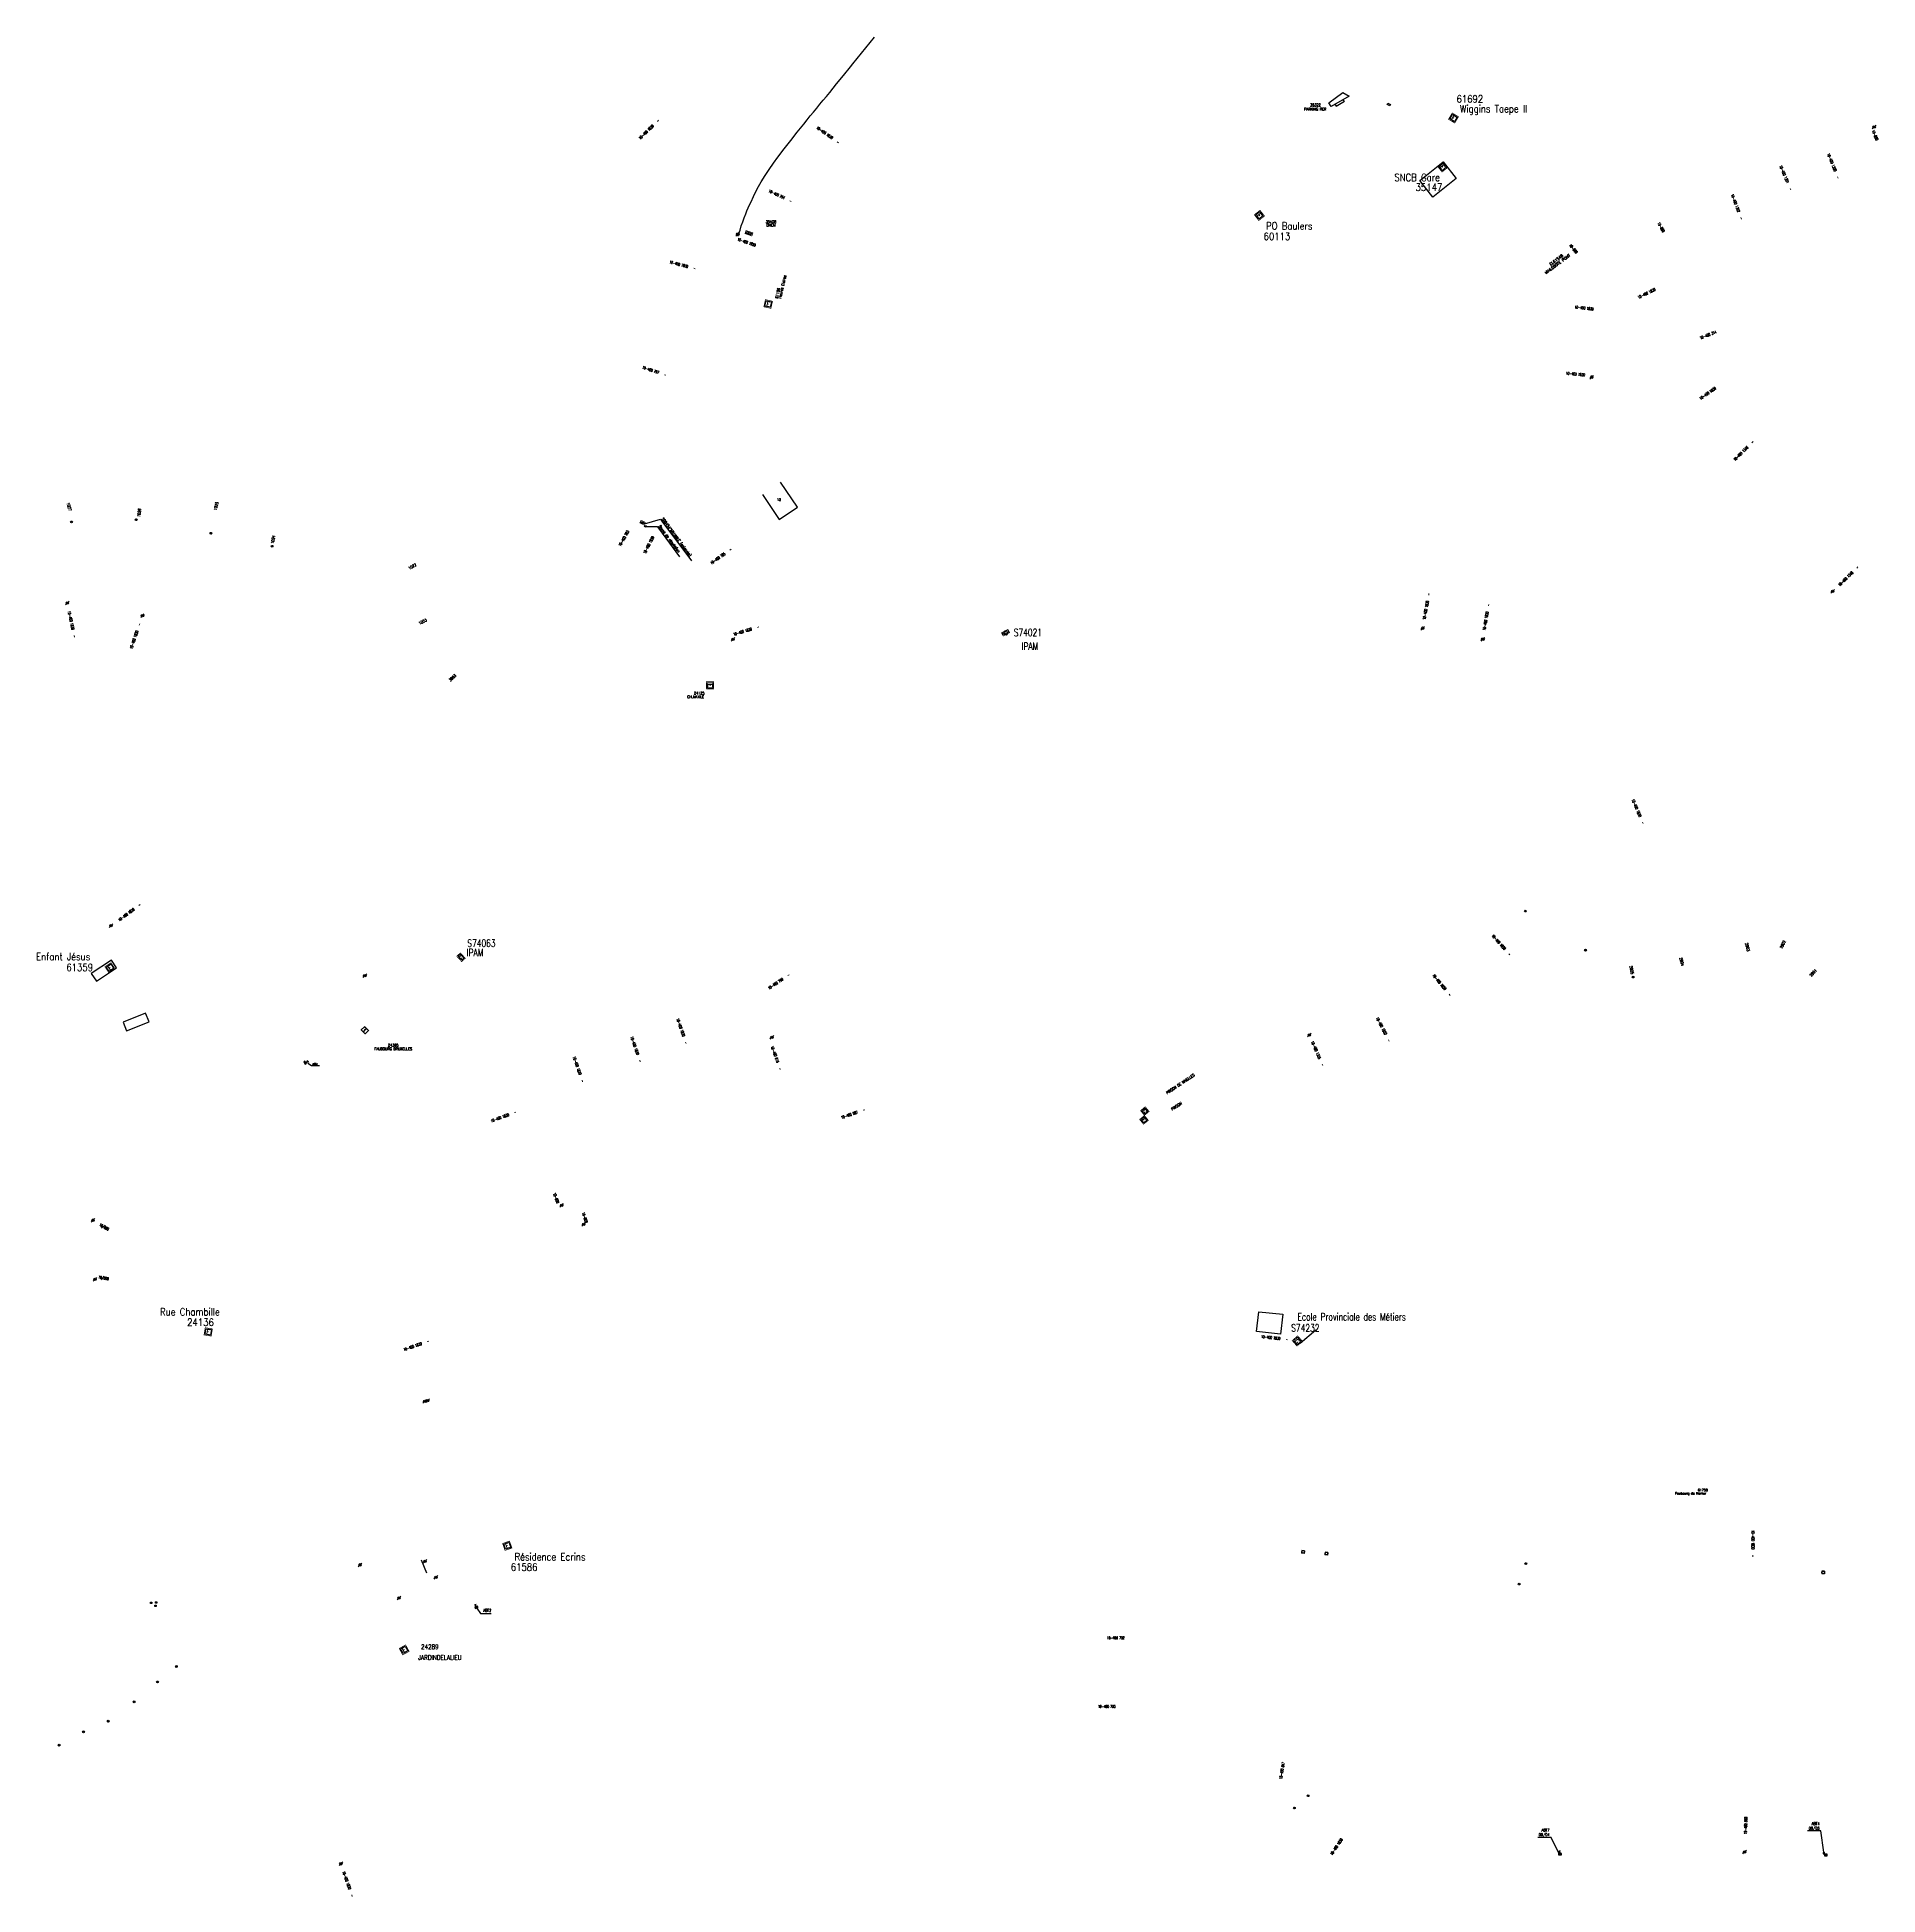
# Model space of a CAD drawing. Header units: millimetres. Extents: x 146992 to 147998, y 142998 to 144013.
import ezdxf
from ezdxf.enums import TextEntityAlignment as Align

# ---------------------------------------------------------------- set-up
doc = ezdxf.new("R2010")
doc.units = ezdxf.units.MM
doc.linetypes.add('B_ST_Al', pattern=[2000, 1000, 1000])
doc.layers.get('0').update_dxf_attribs({"linetype": 'CONTINUOUS'})
for name, color, linetype in [('G_210', 7, 'CONTINUOUS'), ('M_200', 7, 'CONTINUOUS'), ('O_200', 7, 'CONTINUOUS'), ('W0014', 7, 'CONTINUOUS'), ('W0017', 7, 'CONTINUOUS'), ('W0101', 7, 'CONTINUOUS'), ('W0104', 1, 'CONTINUOUS'), ('W0420', 7, 'CONTINUOUS'), ('W0430', 7, 'CONTINUOUS'), ('W0469', 7, 'CONTINUOUS'), ('W0473', 7, 'CONTINUOUS'), ('W0492', 7, 'CONTINUOUS'), ('W0984', 7, 'CONTINUOUS'), ('W0991', 7, 'CONTINUOUS'), ('W1471', 7, 'CONTINUOUS')]:
    doc.layers.add(name, color=color, linetype=linetype)
doc.styles.add('M_ROMANS', font='ROMANS.shx', dxfattribs={"width": 0.75})
doc.styles.get("Standard").update_dxf_attribs({"font": 'romans.shx', "width": 0.85})
doc.dimstyles.get("Standard").update_dxf_attribs({"dimtxt": 1.5, "dimasz": 1.2, "dimexe": 0.625, "dimexo": 0.625, "dimgap": 0.25, "dimtad": 1, "dimdec": 1, "dimzin": 0, "dimdsep": 46, "dimtxsty": 'Standard', "dimcen": -0.5, "dimadec": 0, "dimazin": 0, "dimtfac": 1, "dimtdec": 1, "dimtmove": 0, "dimatfit": 3, "dimfxl": 0, "dimtolj": 1, "dimtzin": 0, "dimarcsym": 0})

# ---------------------------------------------------------------- blocks, each defined once
blk = doc.blocks.new('*U1')
at = {"layer": 'G_210', "color": 0, "linetype": 'Continuous', "const_width": 0.35, "flags": 128}
blk.add_lwpolyline([(4, 2.7), (4, 0), (0, 0), (0, 2.7)], close=True, dxfattribs=at)
at = {"layer": 'G_210', "color": 0, "linetype": 'Continuous'}
blk.add_lwpolyline([(0.5, 2.2), (3.5, 2.2), (3.5, 0.5), (0.5, 0.5)], close=True, dxfattribs=at)
at = {"layer": 'G_210', "insert": (2, 1.4), "char_height": 2.5, "width": 4, "attachment_point": 5}
blk.add_mtext('G', dxfattribs=at)
at = {"layer": 'G_210', "color": 0, "linetype": 'Continuous', "width": 0.75}
for tag, height, p in [('NUM', 4, (2, 16)), ('NOM', 4, (2, 11)), ('BCL', 3, (2, 7))]:
    blk.add_attdef(tag, text='', height=height, dxfattribs=at).set_placement(p, align=Align.MIDDLE)
at = {"layer": 'G_210', "color": 0, "linetype": 'Continuous', "width": 0.75, "flags": 3}
for tag, p in [('DEF_COUP', (2.1, -5.6)), ('DEF_TYPE', (2.1, -8.1)), ('DEF_LEG', (2.1, -3.1))]:
    blk.add_attdef(tag, text='', height=1.2, dxfattribs=at).set_placement(p, align=Align.MIDDLE)
blk = doc.blocks.new('*U2')
at = {"layer": 'G_210', "color": 0, "linetype": 'Continuous', "const_width": 0.35, "flags": 128}
blk.add_lwpolyline([(4, 2), (4, 0), (0, 0), (0, 2)], close=True, dxfattribs=at)
at = {"layer": 'G_210', "color": 0, "linetype": 'Continuous'}
blk.add_lwpolyline([(0.5, 1.5), (3.5, 1.5), (3.5, 0.5), (0.5, 0.5)], close=True, dxfattribs=at)
at = {"layer": 'G_210', "insert": (2, 0.9), "char_height": 2.49, "width": 3.991, "attachment_point": 5}
blk.add_mtext('G', dxfattribs=at)
at = {"layer": 'G_210', "color": 0, "linetype": 'Continuous', "width": 0.75}
for tag, height, p in [('NUM', 4, (2, 16)), ('NOM', 4, (2, 11)), ('BCL', 3, (2, 7))]:
    blk.add_attdef(tag, text='', height=height, dxfattribs=at).set_placement(p, align=Align.MIDDLE)
at = {"layer": 'G_210', "color": 0, "linetype": 'Continuous', "width": 0.75, "flags": 3}
for tag, p in [('DEF_COUP', (2.1, -5.6)), ('DEF_TYPE', (2.1, -8.1)), ('DEF_LEG', (2.1, -3.1))]:
    blk.add_attdef(tag, text='', height=1.2, dxfattribs=at).set_placement(p, align=Align.MIDDLE)
blk = doc.blocks.new('*U3')
at = {"layer": 'G_210', "color": 0, "linetype": 'Continuous', "const_width": 0.35, "flags": 128}
blk.add_lwpolyline([(4, 4), (4, 0), (0, 0), (0, 4)], close=True, dxfattribs=at)
at = {"layer": 'G_210', "color": 0, "linetype": 'Continuous'}
blk.add_lwpolyline([(0.5, 3.5), (3.5, 3.5), (3.5, 0.5), (0.5, 0.5)], close=True, dxfattribs=at)
at = {"layer": 'G_210', "insert": (2, 1.9), "char_height": 2.49, "width": 3.991, "attachment_point": 5}
blk.add_mtext('G', dxfattribs=at)
at = {"layer": 'G_210', "color": 0, "linetype": 'Continuous', "width": 0.75}
for tag, height, p in [('NUM', 4, (2, 16)), ('NOM', 4, (2, 11)), ('BCL', 3, (2, 7))]:
    blk.add_attdef(tag, text='', height=height, dxfattribs=at).set_placement(p, align=Align.MIDDLE)
at = {"layer": 'G_210', "color": 0, "linetype": 'Continuous', "width": 0.75, "flags": 3}
for tag, p in [('DEF_COUP', (2.1, -5.6)), ('DEF_TYPE', (2.1, -8.1)), ('DEF_LEG', (2.1, -3.1))]:
    blk.add_attdef(tag, text='', height=1.2, dxfattribs=at).set_placement(p, align=Align.MIDDLE)
blk = doc.blocks.new('M_200_59')
at = {"layer": 'M_200', "color": 0, "linetype": 'Continuous', "const_width": 0.35, "flags": 128}
blk.add_lwpolyline([(4, 4), (4, 0), (0, 0), (0, 4)], close=True, dxfattribs=at)
at = {"layer": 'M_200', "color": 0, "linetype": 'Continuous'}
blk.add_lwpolyline([(0.5, 3.5), (3.5, 3.5), (3.5, 0.5), (0.5, 0.5)], close=True, dxfattribs=at)
at = {"layer": 'M_200', "insert": (2, 2), "char_height": 2.5, "width": 4, "attachment_point": 5}
blk.add_mtext('E', dxfattribs=at)
at = {"layer": 'M_200', "color": 0, "linetype": 'Continuous', "width": 0.85}
for tag, p in [('NUM', (2, 17.1)), ('NOM', (2, 10.6))]:
    blk.add_attdef(tag, text='', height=4, dxfattribs=at).set_placement(p, align=Align.MIDDLE)
at = {"layer": 'M_200', "color": 0, "linetype": 'Continuous', "style": 'M_ROMANS', "width": 0.75, "flags": 3}
for tag, p in [('DEF_COUP', (1.9, -5.5)), ('DEF_TYPE', (1.9, -8)), ('DEF_LEG', (1.9, -3))]:
    blk.add_attdef(tag, text='', height=1.2, dxfattribs=at).set_placement(p, align=Align.MIDDLE)
blk = doc.blocks.new('T473')
for p, q in [((-0.166667, 0.166667), (0.166667, -0.166667)), ((-0.166667, -0.166667), (0.166667, 0.166667)), ((0.500001, 0.500001), (1.000002, 1.000002)), ((-1.000002, -1.000002), (-0.500001, -0.500001))]:
    blk.add_line(p, q)
blk.add_ellipse((0, 0), major_axis=(0.471405, 0.471405), ratio=1, start_param=5.4977871438, end_param=11.780972451)
blk = doc.blocks.new('T469')
at = {"color": 0, "linetype": 'Continuous', "flags": 128}
for points in [[(-0.4, 0.4), (0.4, -0.4)], [(-0.4, -0.4), (0.4, 0.4)]]:
    blk.add_lwpolyline(points, dxfattribs=at)
at = {"color": 0, "linetype": 'Continuous'}
blk.add_circle((0, 0), 0.5, dxfattribs=at)
blk = doc.blocks.new('*U7')
at = {"layer": 'M_200', "color": 0, "linetype": 'Continuous', "const_width": 0.35, "flags": 128}
blk.add_lwpolyline([(4, 1.8), (4, 0), (0, 0), (0, 1.8)], close=True, dxfattribs=at)
at = {"layer": 'M_200', "color": 0, "linetype": 'Continuous'}
blk.add_lwpolyline([(0.5, 1.3), (3.5, 1.3), (3.5, 0.5), (0.5, 0.5)], close=True, dxfattribs=at)
at = {"layer": 'M_200', "insert": (2, 0.9), "char_height": 0.473, "width": 0.758, "attachment_point": 5}
blk.add_mtext('E', dxfattribs=at)
at = {"layer": 'M_200', "color": 0, "linetype": 'Continuous', "width": 0.85}
for tag, p in [('NUM', (2, 17.1)), ('NOM', (2, 10.6))]:
    blk.add_attdef(tag, text='', height=4, dxfattribs=at).set_placement(p, align=Align.MIDDLE)
at = {"layer": 'M_200', "color": 0, "linetype": 'Continuous', "style": 'M_ROMANS', "width": 0.75, "flags": 3}
for tag, p in [('DEF_COUP', (1.9, -5.5)), ('DEF_TYPE', (1.9, -8)), ('DEF_LEG', (1.9, -3))]:
    blk.add_attdef(tag, text='', height=1.2, dxfattribs=at).set_placement(p, align=Align.MIDDLE)
blk = doc.blocks.new('T430')
at = {"flags": 128}
for points in [[(0.8, 0.8), (-0.8, 0.8)], [(-0.8, 0.8), (-0.8, 0)], [(0.8, 0.8), (-0.8, 0)], [(-0.8, 0), (0.8, 0)], [(-0.4, 2.1), (0.4, 2.1)], [(-0.4, 2.1), (-0.4, 1.3)], [(-0.4, 1.7), (0, 1.7)], [(-0.4, 1.3), (0.4, 1.3)], [(0.8, 0), (0.8, 0.8)]]:
    blk.add_lwpolyline(points, dxfattribs=at)
blk = doc.blocks.new('T492')
for p, q in [((0, 0), (0, 1)), ((0, 1), (1, 1)), ((1, 1), (1, 0)), ((1, 0), (0, 0))]:
    blk.add_line(p, q)
at = {"flags": 128}
for points in [[(0.9, 0.1), (0.1, 0.9)], [(0.1, 0.1), (0.9, 0.9)]]:
    blk.add_lwpolyline(points, dxfattribs=at)
blk.add_ellipse((0.5, 0.5), major_axis=(-0.354, 0.354), ratio=1, start_param=3.926991, end_param=10.210176)
blk = doc.blocks.new('T420')
for p, q in [((0.7, 0.7), (-0.8, 0.7)), ((-0.8, 0.7), (-0.8, -0.8)), ((0.7, 0.7), (0.7, -0.8)), ((0.7, -0.8), (-0.8, -0.8))]:
    blk.add_line(p, q)
blk.add_ellipse((0, 0), major_axis=(-0.53, 0.53), ratio=1, start_param=3.926991, end_param=10.210176)
blk = doc.blocks.new('*U11')
at = {"flags": 128}
for points in [[(-1.4, 1.8), (-0.6, 1.8)], [(-1.4, 1.8), (-1.4, 1)], [(-1.4, 1.4), (-1, 1.4)], [(-1.4, 1), (-0.6, 1)], [(0.8, 0.8), (-0.8, 0.8)], [(-0.8, 0.8), (-0.8, 0)], [(0.8, 0.8), (-0.8, 0)], [(-0.8, 0), (0.8, 0)], [(0.8, 0), (0.8, 0.8)]]:
    blk.add_lwpolyline(points, dxfattribs=at)
blk = doc.blocks.new('*U12')
at = {"layer": 'G_210', "color": 0, "linetype": 'Continuous', "const_width": 0.35, "flags": 128}
blk.add_lwpolyline([(2.6, 1.6), (2.6, 0), (0, 0), (0, 1.6)], close=True, dxfattribs=at)
at = {"layer": 'G_210', "color": 0, "linetype": 'Continuous'}
blk.add_lwpolyline([(0.5, 1.1), (2.1, 1.1), (2.1, 0.5), (0.5, 0.5)], close=True, dxfattribs=at)
at = {"layer": 'G_210', "insert": (1.3, 0.8), "char_height": 0.454, "width": 1.355, "attachment_point": 5}
blk.add_mtext('G', dxfattribs=at)
at = {"layer": 'G_210', "color": 0, "linetype": 'Continuous', "width": 0.75}
for tag, height, p in [('NUM', 4, (2, 16)), ('NOM', 4, (2, 11)), ('BCL', 3, (2, 7))]:
    blk.add_attdef(tag, text='', height=height, dxfattribs=at).set_placement(p, align=Align.MIDDLE)
at = {"layer": 'G_210', "color": 0, "linetype": 'Continuous', "width": 0.75, "flags": 3}
for tag, p in [('DEF_COUP', (2.1, -5.6)), ('DEF_TYPE', (2.1, -8.1)), ('DEF_LEG', (2.1, -3.1))]:
    blk.add_attdef(tag, text='', height=1.2, dxfattribs=at).set_placement(p, align=Align.MIDDLE)
blk = doc.blocks.new('*U13')
at = {"layer": 'M_200', "color": 0, "linetype": 'Continuous', "const_width": 0.35, "flags": 128}
blk.add_lwpolyline([(7, 6.1), (7, 0), (0, 0), (0, 6.1)], close=True, dxfattribs=at)
at = {"layer": 'M_200', "color": 0, "linetype": 'Continuous'}
blk.add_lwpolyline([(0.5, 5.6), (6.5, 5.6), (6.5, 0.5), (0.5, 0.5)], close=True, dxfattribs=at)
at = {"layer": 'M_200', "insert": (3.5, 3), "char_height": 2.5, "width": 6.98, "attachment_point": 5}
blk.add_mtext('E', dxfattribs=at)
at = {"layer": 'M_200', "color": 0, "linetype": 'Continuous', "width": 0.85}
for tag, p in [('NUM', (2, 17.1)), ('NOM', (2, 10.6))]:
    blk.add_attdef(tag, text='', height=4, dxfattribs=at).set_placement(p, align=Align.MIDDLE)
at = {"layer": 'M_200', "color": 0, "linetype": 'Continuous', "style": 'M_ROMANS', "width": 0.75, "flags": 3}
for tag, p in [('DEF_COUP', (1.9, -5.5)), ('DEF_TYPE', (1.9, -8)), ('DEF_LEG', (1.9, -3))]:
    blk.add_attdef(tag, text='', height=1.2, dxfattribs=at).set_placement(p, align=Align.MIDDLE)
blk = doc.blocks.new('*U14')
at = {"flags": 128}
for points in [[(0.8, 0.8), (-0.8, 0.8)], [(-0.8, 0.8), (-0.8, 0)], [(0.8, 0.8), (-0.8, 0)], [(-0.8, 0), (0.8, 0)], [(-0.1, 2.1), (0.7, 2.1)], [(-0.1, 2.1), (-0.1, 1.3)], [(-0.1, 1.7), (0.3, 1.7)], [(-0.1, 1.3), (0.7, 1.3)], [(0.8, 0), (0.8, 0.8)]]:
    blk.add_lwpolyline(points, dxfattribs=at)
blk = doc.blocks.new('O_200_01')
at = {"color": 0, "linetype": 'Continuous', "flags": 128}
blk.add_lwpolyline([(-0.8, 0.4), (0.8, 0.4), (0.8, -0.4), (-0.8, -0.4), (-0.8, 0.4)], dxfattribs=at)
at = {"color": 0, "linetype": 'Continuous', "width": 0.75, "flags": 3}
for tag, p in [('DEF_COUP', (0, -5.1)), ('DEF_TYPE', (0, -7.6)), ('DEF_LEG', (0, -2.6))]:
    blk.add_attdef(tag, text='', height=1.2, dxfattribs=at).set_placement(p, align=Align.MIDDLE)

msp = doc.modelspace()

# ---------------------------------------------------------------- linework, layer by layer
at = {"layer": 'G_210', "linetype": 'Continuous'}
msp.add_lwpolyline([(147324.2, 143746.5), (147324.9, 143746.2), (147324.6, 143745.6), (147323.9, 143745.9)], close=True, dxfattribs=at)
at = {"layer": 'M_200', "color": 252, "flags": 128}
msp.add_lwpolyline([(147699.2, 143975.5), (147699.2, 143975.5), (147697.8, 143977.4), (147705.4, 143983.1), (147708.9, 143981.1), (147708.9, 143981.1)], close=True, dxfattribs=at)
msp.add_lwpolyline([(147701.2, 143976.7), (147701.8, 143975.6), (147701.8, 143975.6), (147706.4, 143978.4), (147706.4, 143978.4), (147705.3, 143979)], dxfattribs=at)
at = {"layer": 'W0014', "color": 252, "flags": 128}
msp.add_lwpolyline([(147375.1, 143904.6), (147375.5, 143906), (147376.1, 143907.9), (147376.8, 143910.2), (147377.6, 143912.4), (147378.4, 143914.6), (147379.2, 143916.8), (147379.9, 143918.5), (147380.6, 143920.1), (147381.3, 143921.8), (147382.1, 143923.4), (147383.4, 143926.2), (147384.8, 143929), (147386.2, 143931.7), (147387.7, 143934.3), (147389.9, 143937.8), (147392.1, 143941.1), (147394.4, 143944.5), (147396.8, 143947.8), (147400.2, 143952.4), (147403.8, 143956.9), (147407.4, 143961.4), (147411, 143965.9), (147412.7, 143968.1), (147414.5, 143970.3), (147416.2, 143972.4), (147418, 143974.6), (147419.8, 143976.7), (147421.6, 143978.9), (147423.3, 143981), (147425.1, 143983.2), (147428.9, 143987.8), (147432.7, 143992.4), (147436.4, 143997.1), (147437.8, 143998.8), (147449.5, 144013.4)], dxfattribs=at)
at = {"layer": 'W0017', "color": 252}
msp.add_lwpolyline([(147682.2, 143299.4), (147690.7, 143306.7)], dxfattribs=at)
at = {"layer": 'W0101', "color": 252}
for points in [[(147747.6, 143935.1), (147760.4, 143945.2), (147767.5, 143936.2), (147754.7, 143926)], [(147035.4, 143504.6), (147032.6, 143508.9), (147021.6, 143501.5), (147024.4, 143497.3), (147035.4, 143504.6)], [(147053.2, 143475.1), (147051.3, 143479.8), (147039, 143475), (147040.9, 143470.2), (147053.2, 143475.1)], [(147659.5, 143316.7), (147672.7, 143315.3), (147671.5, 143304.4), (147658.4, 143305.8)]]:
    msp.add_lwpolyline(points, close=True, dxfattribs=at)
at = {"layer": 'W0101', "color": 252, "linetype": 'B_ST_Al', "flags": 128}
msp.add_lwpolyline([(147388.3, 143763.4), (147397.4, 143749.7), (147407.5, 143756.4), (147398.3, 143770.2)], dxfattribs=at)
at = {"layer": 'W0104', "color": 252}
msp.add_lwpolyline([(147205, 143173.7), (147202.1, 143180.8)], dxfattribs=at)

# ---------------------------------------------------------------- block references
at = {"layer": 'G_210', "rotation": 333.5826692824239}
msp.add_blockref('*U12', (147321.3, 143747.9), dxfattribs=at)
at = {"layer": 'G_210'}
ref = msp.add_blockref('*U2', (147519.9, 143686), dxfattribs=dict(at, rotation=28.31879426608733))
ref.add_attrib('NUM', 'S74021', dxfattribs={"color": 0, "linetype": 'Continuous', "height": 4, "width": 0.75}).set_placement((147533.4, 143688), align=Align.MIDDLE)
ref.add_attrib('NOM', 'IPAM', dxfattribs={"color": 0, "linetype": 'Continuous', "height": 4, "width": 0.75}).set_placement((147534.5, 143680.4), align=Align.MIDDLE)
ref = msp.add_blockref('*U1', (147221.3, 143511), dxfattribs=dict(at, rotation=312.5621203591905))
ref.add_attrib('NUM', 'S74063', dxfattribs={"color": 0, "linetype": 'Continuous', "height": 4, "width": 0.75}).set_placement((147234.8, 143518.1), align=Align.MIDDLE)
ref.add_attrib('NOM', 'IPAM', dxfattribs={"color": 0, "linetype": 'Continuous', "height": 4, "width": 0.75}).set_placement((147231.3, 143513), align=Align.MIDDLE)
ref = msp.add_blockref('*U3', (147594.9, 143426.6), dxfattribs=dict(at, xscale=0.849314625877578, yscale=0.849314625877578, zscale=0.849314625877578, rotation=309.4127848031282))
ref.add_attrib('NOM', 'PRISON DE NIVELLES', dxfattribs={"color": 0, "linetype": 'Continuous', "height": 1.5, "rotation": 34, "width": 0.75}).set_placement((147616.7, 143441.2), align=Align.MIDDLE)
ref = msp.add_blockref('*U3', (147677.8, 143300.9), dxfattribs=dict(at, rotation=310.8457759705353))
ref.add_attrib('NUM', 'S74232', dxfattribs={"color": 0, "linetype": 'Continuous', "height": 4, "width": 0.75}).set_placement((147685, 143307.8), align=Align.MIDDLE)
ref.add_attrib('NOM', 'Ecole Provinciale des Métiers', dxfattribs={"color": 0, "linetype": 'Continuous', "height": 4, "width": 0.75}).set_placement((147710.3, 143314), align=Align.MIDDLE)
at = {"layer": 'M_200'}
ref = msp.add_blockref('M_200_59', (147763.2, 143968.5), dxfattribs=dict(at, rotation=329.2368047359402))
ref.add_attrib('NUM', '61692', dxfattribs={"color": 0, "linetype": 'Continuous', "height": 4, "width": 0.85}).set_placement((147774.9, 143979.6), align=Align.MIDDLE)
ref.add_attrib('NOM', 'Wiggins Taepe II', dxfattribs={"color": 0, "linetype": 'Continuous', "height": 4, "width": 0.85}).set_placement((147787.9, 143973.7), align=Align.MIDDLE)
ref = msp.add_blockref('M_200_59', (147757.2, 143942.8), dxfattribs=dict(at, rotation=308.4636999101733))
ref.add_attrib('NUM', '35147', dxfattribs={"color": 0, "linetype": 'Continuous', "height": 4, "width": 0.85}).set_placement((147752.5, 143931.3), align=Align.MIDDLE)
ref.add_attrib('NOM', 'SNCB Gare', dxfattribs={"color": 0, "linetype": 'Continuous', "height": 4, "width": 0.85}).set_placement((147746.1, 143936.7), align=Align.MIDDLE)
ref = msp.add_blockref('*U7', (147378.8, 143906), dxfattribs=dict(at, rotation=341.0871272414701))
ref.add_attrib('NUM', '35408', dxfattribs={"color": 0, "linetype": 'Continuous', "height": 1.5, "width": 0.85}).set_placement((147393, 143912.5), align=Align.MIDDLE)
ref.add_attrib('NOM', 'ONEM', dxfattribs={"color": 0, "linetype": 'Continuous', "height": 1.5, "width": 0.85}).set_placement((147393, 143910.6), align=Align.MIDDLE)
ref = msp.add_blockref('M_200_59', (147657.1, 143916.3), dxfattribs=dict(at, rotation=307.8762369178425))
ref.add_attrib('NUM', '60113', dxfattribs={"color": 0, "linetype": 'Continuous', "height": 4, "width": 0.85}).set_placement((147669.5, 143904.5), align=Align.MIDDLE)
ref.add_attrib('NOM', 'PO Baulers', dxfattribs={"color": 0, "linetype": 'Continuous', "height": 4, "width": 0.85}).set_placement((147676.2, 143910.2), align=Align.MIDDLE)
ref = msp.add_blockref('M_200_59', (147389.1, 143866), dxfattribs=dict(at, rotation=347.2676081374824))
ref.add_attrib('NUM', '61106', dxfattribs={"color": 0, "linetype": 'Continuous', "height": 1.5, "rotation": 77.2676, "width": 0.85}).set_placement((147396.7, 143873.4), align=Align.MIDDLE)
ref.add_attrib('NOM', 'Heures Claires', dxfattribs={"color": 0, "linetype": 'Continuous', "height": 1.5, "rotation": 77.2676, "width": 0.85}).set_placement((147399.2, 143876.9), align=Align.MIDDLE)
ref = msp.add_blockref('M_200_59', (147357.7, 143661), dxfattribs=dict(at, rotation=271.0910955770721))
ref.add_attrib('NUM', '24125', dxfattribs={"color": 0, "linetype": 'Continuous', "height": 1.5, "width": 0.85}).set_placement((147353.8, 143654.8), align=Align.MIDDLE)
ref.add_attrib('NOM', 'CH.MAXILE', dxfattribs={"color": 0, "linetype": 'Continuous', "height": 1.5, "width": 0.85}).set_placement((147351.9, 143652.8), align=Align.MIDDLE)
ref = msp.add_blockref('M_200_59', (147031.3, 143501.9), dxfattribs=dict(at, rotation=33.70862395282104))
ref.add_attrib('NUM', '61359', dxfattribs={"color": 0, "linetype": 'Continuous', "height": 4, "width": 0.85}).set_placement((147015.3, 143504.9), align=Align.MIDDLE)
ref.add_attrib('NOM', 'Enfant Jésus', dxfattribs={"color": 0, "linetype": 'Continuous', "height": 4, "width": 0.85}).set_placement((147006.2, 143510.8), align=Align.MIDDLE)
ref = msp.add_blockref('*U13', (147168.8, 143470.7), dxfattribs=dict(at, xscale=0.4999999999999999, yscale=0.4999999999999999, zscale=0.4999999999999999, rotation=314.4321042787093))
ref.add_attrib('NUM', '24385', dxfattribs={"color": 0, "linetype": 'Continuous', "height": 1.5, "width": 0.85}).set_placement((147186.6, 143462.4), align=Align.MIDDLE)
ref.add_attrib('NOM', 'FAUBOURG BRUXELLES', dxfattribs={"color": 0, "linetype": 'Continuous', "height": 1.5, "width": 0.85}).set_placement((147186.6, 143460.4), align=Align.MIDDLE)
ref = msp.add_blockref('M_200_59', (147594.4, 143421.8), dxfattribs=dict(at, xscale=0.8656197781855102, yscale=0.8656197781855102, zscale=0.8656197781855102, rotation=309.1868479930167))
ref.add_attrib('NOM', 'PRISON', dxfattribs={"color": 0, "linetype": 'Continuous', "height": 1.5, "rotation": 34, "width": 0.85}).set_placement((147614.6, 143429), align=Align.MIDDLE)
ref = msp.add_blockref('M_200_59', (147083.2, 143304), dxfattribs=dict(at, rotation=350.6387094155097))
ref.add_attrib('NUM', '24136', dxfattribs={"color": 0, "linetype": 'Continuous', "height": 4, "width": 0.85}).set_placement((147081.3, 143310.9), align=Align.MIDDLE)
ref.add_attrib('NOM', 'Rue Chambille', dxfattribs={"color": 0, "linetype": 'Continuous', "height": 4, "width": 0.85}).set_placement((147075.5, 143316.7), align=Align.MIDDLE)
ref = msp.add_blockref('M_200_59', (147247.7, 143186.2), dxfattribs=dict(at, rotation=19.41897028305201))
ref.add_attrib('NUM', '61586', dxfattribs={"color": 0, "linetype": 'Continuous', "height": 4, "width": 0.85}).set_placement((147258.1, 143177.1), align=Align.MIDDLE)
ref.add_attrib('NOM', 'Résidence Ecrins', dxfattribs={"color": 0, "linetype": 'Continuous', "height": 4, "width": 0.85}).set_placement((147272.3, 143182.8), align=Align.MIDDLE)
ref = msp.add_blockref('M_200_59', (147191.8, 143129.1), dxfattribs=dict(at, rotation=28.91990480289592))
ref.add_attrib('NUM', '24289', dxfattribs={"color": 0, "linetype": 'Continuous', "height": 2.5, "width": 0.85}).set_placement((147206.6, 143133.5), align=Align.MIDDLE)
ref.add_attrib('NOM', 'JARDINDELALIEU', dxfattribs={"color": 0, "linetype": 'Continuous', "height": 2.5, "width": 0.85}).set_placement((147212.1, 143127.7), align=Align.MIDDLE)
at = {"layer": 'O_200', "rotation": 330.0606668712895}
msp.add_blockref('O_200_01', (147730.6, 143976.6), dxfattribs=at)
at = {"layer": 'W0420', "ltscale": 0.02}
for p, rotation in [((147683.8, 143185.4), 355.6733439993181), ((147696.5, 143184.5), 355.6733439993181), ((147968, 143174.2), 359.539307532625)]:
    msp.add_blockref('T420', p, dxfattribs=dict(at, rotation=rotation))
at = {"layer": 'W0430'}
for name, p, rotation in [('*U14', (147138.1, 143452.6), 300.8592205067944), ('T430', (147232.2, 143154.7), 18.07261867898358), ('T430', (147824.1, 143019.8), 359.830109378717), ('*U11', (147969.4, 143019.3), 359.0594803503669)]:
    msp.add_blockref(name, p, dxfattribs=dict(at, rotation=rotation))
at = {"layer": 'W0469', "color": 252, "ltscale": 0.01}
for p in [(147010.8, 143748.4), (147046.1, 143749.6), (147087, 143742.2), (147120.4, 143735.1), (147801.8, 143167.8), (147068.1, 143122.8), (147057.8, 143114.3), (147045, 143103.4), (147017.4, 143087), (147030.9, 143092.9), (147004, 143079.8)]:
    msp.add_blockref('T469', p, dxfattribs=at)
at = {"layer": 'W0469', "color": 252}
for p, rotation in [((147805.2, 143535.7), 322.1084361686773), ((147838.1, 143514.3), 322.1084361686774), ((147864.1, 143499.6), 322.1084361686774)]:
    msp.add_blockref('T469', p, dxfattribs=dict(at, rotation=rotation))
at = {"layer": 'W0469', "color": 252, "ltscale": 0.01, "rotation": 358.6929369085186}
msp.add_blockref('T469', (147805.5, 143179), dxfattribs=at)
at = {"layer": 'W0469', "color": 252}
for p in [(147686.5, 143052.1), (147679, 143045.4)]:
    msp.add_blockref('T469', p, dxfattribs=at)
at = {"layer": 'W0473', "color": 252, "rotation": 180}
msp.add_blockref('T473', (147995.8, 143964.3), dxfattribs=at)
at = {"layer": 'W0473', "color": 252}
for p in [(147374.9, 143905.7), (147841.5, 143827.5), (147973.1, 143710.5), (147008.5, 143704.1), (147049.6, 143697.1), (147749.1, 143690.3), (147372.3, 143684.2), (147782, 143684.3), (147032.4, 143527.7), (147393.5, 143466.7), (147687.2, 143468), (147203.8, 143267.7), (147205.4, 143268.1), (147168.4, 143178.3), (147204, 143180.2), (147209.9, 143171.5), (147189.8, 143160.2), (147925, 143021.4), (147158, 143014.9)]:
    msp.add_blockref('T473', p, dxfattribs=at)
at = {"layer": 'W0473'}
for p in [(147171.1, 143500.4), (147278.7, 143374.8), (147022.6, 143366.7), (147290.7, 143364.5), (147023.7, 143334.4)]:
    msp.add_blockref('T473', p, dxfattribs=at)
at = {"layer": 'W0492', "ltscale": 0.01, "xscale": 0.75, "yscale": 0.75, "zscale": 0.75}
for p in [(147053.9, 143157.1), (147056.4, 143155.5), (147056.7, 143157.4)]:
    msp.add_blockref('T492', p, dxfattribs=at)

# ---------------------------------------------------------------- texts
at = {"layer": 'G_210', "linetype": 'Continuous', "char_height": 1.5, "attachment_point": 7, "rotation": 306.6674}
for s, insert in [('S08454"MAXIMILE (enterrée)', (147332.7, 143749.7)), ('Borne de régulation', (147331.1, 143745.7))]:
    msp.add_mtext(s, dxfattribs=dict(at, insert=insert))
at = {"layer": 'M_200', "color": 252, "linetype": 'Continuous', "width": 0.85}
msp.add_text('PARKING RER', height=1.5, dxfattribs=at).set_placement((147684.4, 143973.3))
msp.add_text('35322', height=1.5, dxfattribs=at).set_placement((147690.5, 143976.3), align=Align.MIDDLE)
at = {"layer": 'W0430', "color": 252, "linetype": 'Continuous'}
for s, insert, char_height, attachment_point in [('\\A1;ABT4', (147142.5, 143451.5), 1, 7), ('ABT4\\P09/05', (147966, 143033.1), 1.5, 9), ('\\PABT7\\P09/04', (147818.4, 143029.6), 1.5, 9)]:
    msp.add_mtext(s, dxfattribs=dict(at, insert=insert, char_height=char_height, attachment_point=attachment_point))
at = {"layer": 'W0430', "insert": (147235.8, 143154.2), "char_height": 1.5, "attachment_point": 1}
msp.add_mtext('ABT2', dxfattribs=at)
at = {"layer": 'W0469', "color": 252, "linetype": 'Continuous', "width": 0.85}
for s, rotation, p in [('1027', 286.7982, (147008.1, 143758.7)), ('1025', 78.2798, (147090.1, 143754.6)), ('1026', 81.9181, (147048.2, 143751)), ('1022', 28.1554, (147195.4, 143722.3)), ('1023', 26.1414, (147201, 143692.2)), ('3963', 42.6699, (147217.8, 143661.1))]:
    msp.add_text(s, height=1.5, rotation=rotation, dxfattribs=at).set_placement(p)
at = {"layer": 'W0469', "color": 252, "linetype": 'Continuous', "ltscale": 0.01, "width": 0.85}
msp.add_text('1024', height=1.5, rotation=78.5078, dxfattribs=at).set_placement((147121.2, 143736.3))
at = {"layer": 'W0469', "color": 252, "linetype": 'Continuous', "width": 0.85}
for s, rotation, p in [('2903', 283.7065, (147926.6, 143516)), ('2902', 63.7675, (147945.9, 143517.4)), ('2905', 280.9904, (147863.3, 143503.5)), ('2904', 283.9977, (147890.7, 143508)), ('2901', 47.0322, (147962.5, 143501.9))]:
    msp.add_text(s, height=1.5, rotation=rotation, dxfattribs=at).set_placement(p, align=Align.MIDDLE)
at = {"layer": 'W0473', "color": 252, "linetype": 'Continuous', "width": 0.6}
for s, rotation, p in [('10-400 1830    -', 44.3357, (147326.4, 143963)), ('10-400 1830    -', 324.9167, (147424.1, 143959.9)), ('10-800', 292.0831, (147996.3, 143959.8)), ('10-400 1301    -', 293.0609, (147947.5, 143936.5)), ('10-400 1300    -', 292.0831, (147973.5, 143943)), ('10-400 794    -', 335.2768, (147398.1, 143926.5)), ('10-400 1302    -', 290.9035, (147920.8, 143920.7)), ('10-800', 299.3691, (147879.4, 143909.5)), ('10-400 1830', 341.0871, (147379.7, 143901.3)), ('10-800', 309.5768, (147831.5, 143897.7)), ('10-400 1830    -', 345.7493, (147344.7, 143888.7)), ('10-400 1830', 26.0751, (147871.5, 143873.3)), ('10-400 1830', 353.5092, (147837.3, 143865.3)), ('10-400 314', 21.6348, (147905.1, 143850.6)), ('10-400 797    -', 341.6372, (147329.3, 143830.8)), ('10-400 1830    -', 354.3775, (147834.7, 143829)), ('10-400 1830', 34.8769, (147904.9, 143818.7)), ('10-400 1316    -', 44.9766, (147924.5, 143787.3)), ('10-400 783', 60.608, (147312.6, 143739.4)), ('10-400 1830', 63.0502, (147326.2, 143735.8)), ('10-400 785    -', 35.5433, (147365.7, 143729.7)), ('10-400 1318    -', 44.6374, (147981.8, 143718.8)), ('10-400 1830    -', 79.9875, (147751.2, 143702.2)), ('10-400 1830    -', 281.907, (147011, 143692.5)), ('10-400 1830    -', 79.9875, (147783.9, 143696.3)), ('10-400 1830    -', 71.271, (147045.7, 143686)), ('10-400 1830    -', 17.3, (147379.5, 143689)), ('10-400 1830    -', 293.3809, (147866.8, 143590.1)), ('10-400 1830    -', 36.925, (147042.5, 143535)), ('10-400 1830    -', 311.6193, (147792.1, 143517.1)), ('10-400 790    -', 34.5945, (147397.3, 143497.2)), ('10-400 1830    -', 309.2387, (147759.6, 143495.2)), ('10-400 1830    -', 289.3288, (147344.4, 143470.1)), ('10-400 1830    -', 297.8986, (147727.6, 143471)), ('10-400 1830    -', 289.3288, (147319.3, 143460.1)), ('10-400 1335    -', 293.6392, (147691.7, 143457.8)), ('10-400 1830    -', 289.3288, (147287.8, 143449.2)), ('10-400 616    -', 289.7242, (147395.9, 143455.4)), ('10-400 1830    -', 20.3446, (147246.9, 143423.4)), ('10-400 687    -', 19.1207, (147437.9, 143425)), ('10-600', 290.5726, (147275.6, 143378.8)), ('10-600', 287.9793, (147291.3, 143368.2)), ('10-400 1830    -', 353.6173, (147668.2, 143302.3)), ('10-400 1830    -', 19.6728, (147199.2, 143298.3)), ('10-400 1830    -', 270, (147929.6, 143189.9)), ('10-400 868', 87.965, (147925.6, 143035.8)), ('10-400 1830', 56.0489, (147702, 143024.2)), ('10-400 1830    -', 289.6166, (147161.9, 143003.9))]:
    msp.add_text(s, height=1.5, rotation=rotation, dxfattribs=at).set_placement(p, align=Align.MIDDLE)
for rotation, p in [(329.688, (147025.8, 143363.8)), (349.8711, (147025.4, 143334.9))]:
    msp.add_text('10/800', height=1.5, rotation=rotation, dxfattribs=at).set_placement(p)
for s, p in [('10-400 702', (147581.4, 143138.4)), ('10-400 703', (147576.5, 143100.9))]:
    msp.add_text(s, height=1.5, dxfattribs=at).set_placement(p, align=Align.MIDDLE)
at = {"layer": 'W0984', "linetype": 'Continuous'}
for s, p in [('MAILEBOTE PONT', (147822.8, 143889.4)), ('EL61548', (147822.1, 143891.6))]:
    msp.add_text(s, height=1.5, rotation=36.4146, dxfattribs=at).set_placement(p, align=Align.MIDDLE)
at = {"layer": 'W0984', "color": 252, "linetype": 'Continuous'}
for s, p in [('61758', (147902.2, 143219.2)), ('Faubourg de Namur', (147895.6, 143217.2))]:
    msp.add_text(s, height=1.25, dxfattribs=at).set_placement(p, align=Align.MIDDLE)
at = {"layer": 'W0991', "color": 252, "linetype": 'Continuous'}
msp.add_text('12', height=1.25, dxfattribs=at).set_placement((147397.4, 143760.5), align=Align.MIDDLE_CENTER)
at = {"layer": 'W1471', "color": 252, "linetype": 'Continuous', "insert": (147672.2, 143061), "char_height": 1.5, "attachment_point": 7, "rotation": 80.3161}
msp.add_mtext('{\\W0.6;10-400 847}', dxfattribs=at)

# ---------------------------------------------------------------- leaders
at = {"layer": 'G_210', "linetype": 'Continuous', "annotation_type": 0, "has_hookline": 1, "hookline_direction": 0, "horizontal_direction": (0.597169, -0.802115, 0)}
for points, text_width in [([(147323.9, 143747.4), (147332.7, 143749.9), (147333.4, 143748.9)], 26.9), ([(147324.8, 143745.9), (147330.8, 143745.9), (147331.5, 143744.9)], 19.1)]:
    msp.add_leader(points, dimstyle='Standard', dxfattribs=dict(at, text_width=text_width))
at = {"layer": 'W0430', "color": 252, "linetype": 'Continuous', "annotation_type": 0, "has_hookline": 1}
for points, hookline_direction, text_width in [([(147139.9, 143452.6), (147141.9, 143451.3), (147143.1, 143451.3)], 0, 2.91), ([(147823.5, 143020.8), (147819.4, 143029.3), (147818.2, 143029.3)], 1, 5.89), ([(147968.4, 143021.2), (147966.6, 143032.9), (147965.4, 143032.9)], 1, 5.83)]:
    msp.add_leader(points, dimstyle='Standard', dxfattribs=dict(at, hookline_direction=hookline_direction, text_width=text_width))
at = {"layer": 'W0430', "annotation_type": 0, "has_hookline": 1, "hookline_direction": 0, "text_width": 4.31}
msp.add_leader([(147232.3, 143154.7), (147234.3, 143151.7), (147235.5, 143151.7)], dimstyle='Standard', override={"dimgap": 0.25, "dimtad": 1}, dxfattribs=at)

doc.saveas('drawing.dxf')
